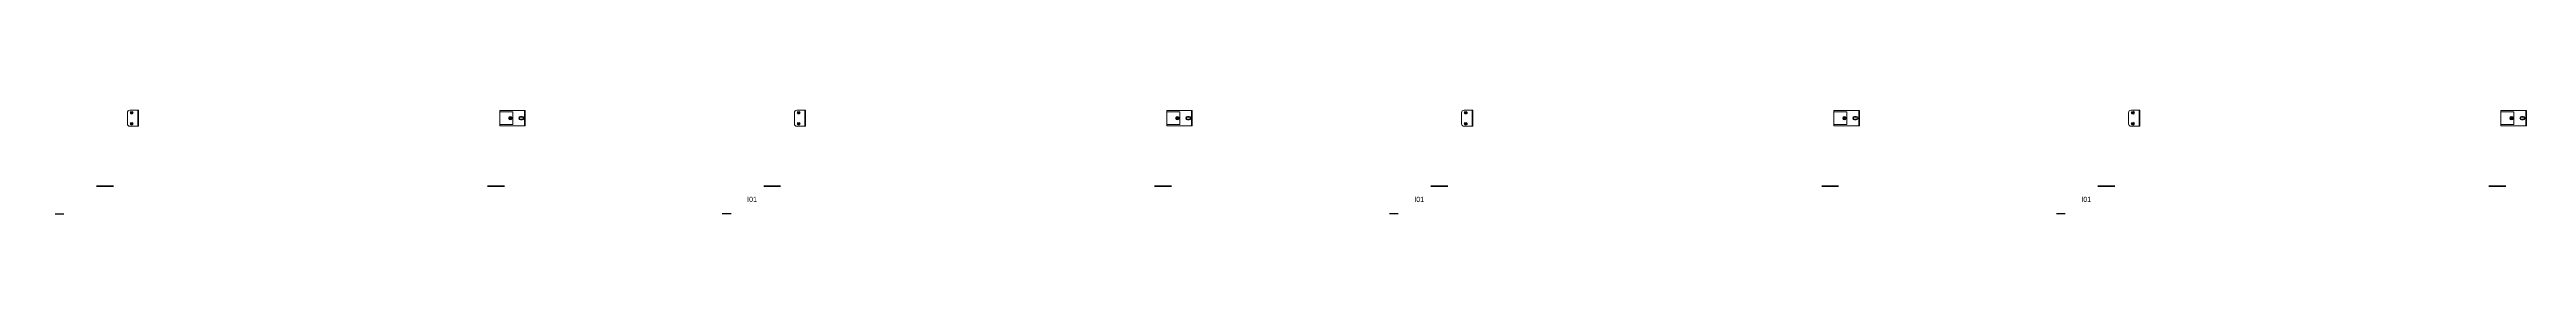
# Model space of a CAD drawing. Header units: inches. Extents: x 162 to 11993, y 18 to 332.
# Drawn here: x 5104 to 5494.9, y 86.9 to 103.4 of the extents above; entities that cross this region are included whole.
import ezdxf
from ezdxf.enums import TextEntityAlignment as Align

# ---------------------------------------------------------------- set-up
doc = ezdxf.new("R2010")
doc.units = ezdxf.units.IN
doc.header["$MEASUREMENT"] = 0
for name, color, linetype in [('DD2D_Geometry', 7, 'Continuous'), ('ENFASIS NEW', 7, 'Continuous'), ('Id Unión', 7, 'Continuous'), ('PV-26D', 7, 'Continuous')]:
    doc.layers.add(name, color=color, linetype=linetype)
doc.styles.get("Standard").update_dxf_attribs({"font": 'stylu.ttf'})

msp = doc.modelspace()

# ---------------------------------------------------------------- texts
at = {"layer": 'Id Unión'}
for p in [(5214.13, 88.78), (5319.41, 88.78), (5424.68, 88.78)]:
    msp.add_text('I01', height=0.807, dxfattribs=at).set_placement(p)

# ---------------------------------------------------------------- blocks, each defined once
blk = doc.blocks.new('DD40123072AB')
at = {"layer": 'PV-26D'}
for p, q in [((-0.8175, -0.1166, 0.75), (-0.7495, -0.1166, 0.75)), ((-0.7495, -0.1167, 0.75), (-0.8175, -0.1167, 0.75)), ((0.8175, -0.1166, 0.75), (0.7495, -0.1166, 0.75)), ((0.7495, -0.1167, 0.75), (0.8175, -0.1167, 0.75))]:
    blk.add_line(p, q, dxfattribs=at)
blk = doc.blocks.new('DD305172S')
at = {"color": 0, "linetype": 'Continuous', "lineweight": 0}
for p, q in [((-0.06, 0.0305, 0.722), (-0.0573, 0.0305, 0.722)), ((-0.06, -0.0305, 0.722), (-0.06, 0.0305, 0.722)), ((-0.0573, 0.0305, 0.722), (0.038, 0.0305, 0.722)), ((-0.0573, 0.0305, 0.722), (-0.0573, -0.0305, 0.722)), ((-0.0475, 0.007, 0.722), (-0.0405, 0.007, 0.722)), ((-0.0475, 0.004, 0.722), (-0.0475, 0.007, 0.722)), ((-0.0405, 0.004, 0.722), (-0.0475, 0.004, 0.722)), ((-0.0405, 0.007, 0.722), (-0.0405, 0.004, 0.722)), ((0.038, 0.025, 0.722), (-0.01, 0.025, 0.722)), ((-0.01, -0.025, 0.722), (-0.01, 0.025, 0.722)), ((0.038, 0.0305, 0.722), (0.042, 0.0305, 0.722)), ((0.0393, 0.025, 0.722), (0.038, 0.025, 0.722)), ((0.042, 0.025, 0.722), (0.0393, 0.025, 0.722)), ((0.042, 0.0112, 0.722), (0.042, 0.0305, 0.722)), ((0.042, 0.0096, 0.722), (0.042, 0.0112, 0.722)), ((0.042, -0.0096, 0.722), (0.042, 0.0096, 0.722)), ((1.49, 0.0308, 0.722), (1.49, 0.032, 0.722)), ((1.4935, 0.032, 0.722), (1.49, 0.032, 0.722)), ((1.49, 0.0112, 0.722), (1.49, 0.0308, 0.722)), ((1.49, 0.0096, 0.722), (1.49, 0.0112, 0.722)), ((1.49, -0.0096, 0.722), (1.49, 0.0096, 0.722)), ((1.4927, -0.032, 0.722), (1.4927, 0.032, 0.722)), ((1.525, 0.032, 0.722), (1.4935, 0.032, 0.722)), ((1.5204, 0.026, 0.722), (1.5157, 0.026, 0.722)), ((1.5157, 0.018, 0.722), (1.5204, 0.018, 0.722)), ((1.535, -0.022, 0.722), (1.535, 0.022, 0.722)), ((-0.0573, -0.0305, 0.722), (-0.06, -0.0305, 0.722)), ((-0.0573, -0.0305, 0.722), (0.038, -0.0305, 0.722)), ((-0.0475, -0.004, 0.722), (-0.0475, -0.007, 0.722)), ((-0.0475, -0.004, 0.722), (-0.0405, -0.004, 0.722)), ((-0.0405, -0.007, 0.722), (-0.0475, -0.007, 0.722)), ((-0.0405, -0.007, 0.722), (-0.0405, -0.004, 0.722)), ((-0.01, -0.025, 0.722), (0.038, -0.025, 0.722)), ((0.038, -0.025, 0.722), (0.0393, -0.025, 0.722)), ((0.038, -0.0305, 0.722), (0.042, -0.0305, 0.722)), ((0.0393, -0.025, 0.722), (0.042, -0.025, 0.722)), ((0.042, -0.0112, 0.722), (0.042, -0.0096, 0.722)), ((0.042, -0.0305, 0.722), (0.042, -0.0112, 0.722)), ((1.49, -0.0112, 0.722), (1.49, -0.0096, 0.722)), ((1.49, -0.0308, 0.722), (1.49, -0.0112, 0.722)), ((1.49, -0.032, 0.722), (1.49, -0.0308, 0.722)), ((1.4935, -0.032, 0.722), (1.49, -0.032, 0.722)), ((1.525, -0.032, 0.722), (1.4935, -0.032, 0.722)), ((1.5204, -0.018, 0.722), (1.5157, -0.018, 0.722)), ((1.5157, -0.026, 0.722), (1.5204, -0.026, 0.722))]:
    blk.add_line(p, q, dxfattribs=at)
at = {"color": 1}
for p, q in [((-0.0049, -0.0049, 0.722), (0.0049, 0.0049, 0.722)), ((0.0049, -0.0049, 0.722), (-0.0049, 0.0049, 0.722)), ((1.5131, 0.0171, 0.722), (1.523, 0.0269, 0.722)), ((1.523, 0.0171, 0.722), (1.5131, 0.0269, 0.722)), ((1.5131, -0.0269, 0.722), (1.523, -0.0171, 0.722)), ((1.523, -0.0269, 0.722), (1.5131, -0.0171, 0.722))]:
    blk.add_line(p, q, dxfattribs=at)
at = {"color": 0, "linetype": 'Continuous', "lineweight": 0}
for centre, radius, start, end in [((-0.0475, 0, 0.722), 0.00697, 90, 270), ((-0.0475, 0, 0.722), 0.00397, 90, 270), ((-0.0405, 0, 0.722), 0.00697, 270, 90), ((-0.0405, 0, 0.722), 0.00397, 270, 90), ((0, 0, 0.722), 0.00697, 90, 270), ((0, 0, 0.722), 0.00397, 90, 270), ((0, 0, 0.722), 0.00255, 90, 270), ((0, 0, 0.722), 0.00697, 270, 90), ((0, 0, 0.722), 0.00397, 270, 90), ((0, 0, 0.722), 0.00255, 270, 90), ((1.5157, 0.022, 0.722), 0.00397, 90, 270), ((1.5181, 0.022, 0.722), 0.00255, 90, 270), ((1.5181, 0.022, 0.722), 0.00255, 270, 90), ((1.5204, 0.022, 0.722), 0.00397, 270, 90), ((1.525, 0.022, 0.722), 0.01, 0, 90), ((1.5157, -0.022, 0.722), 0.00397, 90, 270), ((1.5181, -0.022, 0.722), 0.00255, 90, 270), ((1.5181, -0.022, 0.722), 0.00255, 270, 90), ((1.5204, -0.022, 0.722), 0.00397, 270, 90), ((1.525, -0.022, 0.722), 0.01, 270, 0)]:
    blk.add_arc(centre, radius, start, end, dxfattribs=at)
for p in [(0, 0, 0.722), (1.5181, 0.022, 0.722), (1.5181, -0.022, 0.722)]:
    blk.add_point(p)
blk = doc.blocks.new('DD101030423D')
blk.add_line((0, 0.0175), (0, -0.0175))
blk = doc.blocks.new('SPACE_DD10103042')
blk.add_blockref('DD101030423D', (0, 0))
blk = doc.blocks.new('DD20153023')
blk.add_attdef('A', text='', height=0.03).set_placement((0.376, 0.156, 0.012), align=Align.MIDDLE_CENTER)
blk = doc.blocks.new('DD20113012')
blk.add_attdef('A', text='', height=0.03).set_placement((0.376, 0.156, 0.012), align=Align.MIDDLE_CENTER)
blk = doc.blocks.new('DD20113006')
blk.add_attdef('A', text='', height=0.03).set_placement((0.376, 0.076, 0.012), align=Align.MIDDLE_CENTER)
blk = doc.blocks.new('DD20153029')
blk.add_attdef('A', text='', height=0.03).set_placement((0.376, 0.156, 0.012), align=Align.MIDDLE_CENTER)
blk = doc.blocks.new('DD80013014')
blk.add_attdef('A', text='', height=0.03).set_placement((0.3661, 0.1407, 0.009), align=Align.MIDDLE_CENTER)
blk = doc.blocks.new('DD101042423D')
blk.add_line((0, 0.0175), (0, -0.0175))
blk = doc.blocks.new('SPACE_DD10104242')
blk.add_blockref('DD101042423D', (0, 0))

# ---------------------------------------------------------------- block references
at = {"layer": 'DD2D_Geometry', "extrusion": (-1, 1.22465e-16, 2.22045e-16)}
ref = msp.add_blockref('DD20113012', (-116.71, 22.99, -5104.5), dxfattribs=dict(at, xscale=39.3700787401575, yscale=39.3700787401575, zscale=39.3700787401575))
ref.add_attrib('A', 'TR0', dxfattribs={"layer": '0', "extrusion": (-1, 1.22465e-16, 2.22045e-16), "height": 1.181}).set_placement((-101.91, 29.13, -5104.03), align=Align.MIDDLE_CENTER)
ref = msp.add_blockref('DD20113006', (-116.71, 34.76, -5104.5), dxfattribs=dict(at, xscale=39.3700787401575, yscale=39.3700787401575, zscale=39.3700787401575))
ref.add_attrib('A', 'TR0', dxfattribs={"layer": '0', "extrusion": (-1, 1.22465e-16, 2.22045e-16), "height": 1.181}).set_placement((-101.91, 37.76, -5104.03), align=Align.MIDDLE_CENTER)
ref = msp.add_blockref('DD20153023', (-116.71, 0, -5104.5), dxfattribs=dict(at, xscale=39.3700787401575, yscale=39.3700787401575, zscale=39.3700787401575))
ref.add_attrib('A', 'S', dxfattribs={"layer": '0', "extrusion": (-1, 1.22465e-16, 2.22045e-16), "height": 1.18}).set_placement((-101.91, 6.14, -5104.03), align=Align.MIDDLE_CENTER)
at = {"layer": 'DD2D_Geometry', "extrusion": (1, 0, 2.22045e-16)}
ref = msp.add_blockref('DD80013014', (86.91, 41.06, 5105.38), dxfattribs=dict(at, xscale=39.3700787401575, yscale=39.3700787401575, zscale=39.3700787401575))
ref.add_attrib('A', 'V', dxfattribs={"layer": '0', "extrusion": (1, 0, 2.22045e-16), "height": 1.18}).set_placement((101.32, 46.6, 5105.73), align=Align.MIDDLE_CENTER)
ref = msp.add_blockref('DD20113012', (87.11, 28.98, 5106.73), dxfattribs=dict(at, xscale=39.3700787401575, yscale=39.3700787401575, zscale=39.3700787401575))
ref.add_attrib('A', 'TR0', dxfattribs={"layer": '0', "extrusion": (1, 0, 2.22045e-16), "height": 1.181}).set_placement((101.91, 35.12, 5107.2), align=Align.MIDDLE_CENTER)
ref = msp.add_blockref('DD20153029', (87.11, 0, 5106.73), dxfattribs=dict(at, xscale=39.3700787401575, yscale=39.3700787401575, zscale=39.3700787401575))
ref.add_attrib('A', 'S', dxfattribs={"layer": '0', "extrusion": (1, 0, 2.22045e-16), "height": 1.18}).set_placement((101.91, 6.14, 5107.2), align=Align.MIDDLE_CENTER)
at = {"layer": 'DD2D_Geometry', "extrusion": (-1, 0, 2.22045e-16)}
ref = msp.add_blockref('DD20113012', (-116.71, 22.99, -5209.78), dxfattribs=dict(at, xscale=39.3700787401575, yscale=39.3700787401575, zscale=39.3700787401575))
ref.add_attrib('A', 'TR0', dxfattribs={"layer": '0', "extrusion": (-1, 0, 2.22045e-16), "height": 1.181}).set_placement((-101.91, 29.13, -5209.31), align=Align.MIDDLE_CENTER)
ref = msp.add_blockref('DD20113006', (-116.71, 34.76, -5209.78), dxfattribs=dict(at, xscale=39.3700787401575, yscale=39.3700787401575, zscale=39.3700787401575))
ref.add_attrib('A', 'TR0', dxfattribs={"layer": '0', "extrusion": (-1, 0, 2.22045e-16), "height": 1.181}).set_placement((-101.91, 37.76, -5209.31), align=Align.MIDDLE_CENTER)
ref = msp.add_blockref('DD20153023', (-116.71, 0, -5209.78), dxfattribs=dict(at, xscale=39.3700787401575, yscale=39.3700787401575, zscale=39.3700787401575))
ref.add_attrib('A', 'S', dxfattribs={"layer": '0', "extrusion": (-1, 0, 2.22045e-16), "height": 1.18}).set_placement((-101.91, 6.14, -5209.31), align=Align.MIDDLE_CENTER)
ref = msp.add_blockref('DD80013014', (-116.91, 41.06, -5211.13), dxfattribs=dict(at, xscale=39.3700787401575, yscale=39.3700787401575, zscale=39.3700787401575))
ref.add_attrib('A', 'V', dxfattribs={"layer": '0', "extrusion": (-1, 0, 2.22045e-16), "height": 1.18}).set_placement((-102.5, 46.6, -5210.77), align=Align.MIDDLE_CENTER)
at = {"layer": 'DD2D_Geometry', "extrusion": (1, -1.22465e-16, 2.22045e-16)}
ref = msp.add_blockref('DD20113012', (87.11, 28.98, 5212.01), dxfattribs=dict(at, xscale=39.3700787401575, yscale=39.3700787401575, zscale=39.3700787401575))
ref.add_attrib('A', 'TR0', dxfattribs={"layer": '0', "extrusion": (1, -1.22465e-16, 2.22045e-16), "height": 1.181}).set_placement((101.91, 35.12, 5212.48), align=Align.MIDDLE_CENTER)
ref = msp.add_blockref('DD20153029', (87.11, 0, 5212.01), dxfattribs=dict(at, xscale=39.3700787401575, yscale=39.3700787401575, zscale=39.3700787401575))
ref.add_attrib('A', 'S', dxfattribs={"layer": '0', "extrusion": (1, -1.22465e-16, 2.22045e-16), "height": 1.18}).set_placement((101.91, 6.14, 5212.48), align=Align.MIDDLE_CENTER)
at = {"layer": 'DD2D_Geometry', "extrusion": (-1, 0, 2.22045e-16)}
ref = msp.add_blockref('DD20113012', (-116.71, 22.99, -5315.05), dxfattribs=dict(at, xscale=39.3700787401575, yscale=39.3700787401575, zscale=39.3700787401575))
ref.add_attrib('A', 'TR0', dxfattribs={"layer": '0', "extrusion": (-1, 0, 2.22045e-16), "height": 1.181}).set_placement((-101.91, 29.13, -5314.58), align=Align.MIDDLE_CENTER)
ref = msp.add_blockref('DD20113006', (-116.71, 34.76, -5315.05), dxfattribs=dict(at, xscale=39.3700787401575, yscale=39.3700787401575, zscale=39.3700787401575))
ref.add_attrib('A', 'TR0', dxfattribs={"layer": '0', "extrusion": (-1, 0, 2.22045e-16), "height": 1.181}).set_placement((-101.91, 37.76, -5314.58), align=Align.MIDDLE_CENTER)
ref = msp.add_blockref('DD20153023', (-116.71, 0, -5315.05), dxfattribs=dict(at, xscale=39.3700787401575, yscale=39.3700787401575, zscale=39.3700787401575))
ref.add_attrib('A', 'S', dxfattribs={"layer": '0', "extrusion": (-1, 0, 2.22045e-16), "height": 1.18}).set_placement((-101.91, 6.14, -5314.58), align=Align.MIDDLE_CENTER)
ref = msp.add_blockref('DD80013014', (-116.91, 41.06, -5316.4), dxfattribs=dict(at, xscale=39.3700787401575, yscale=39.3700787401575, zscale=39.3700787401575))
ref.add_attrib('A', 'V', dxfattribs={"layer": '0', "extrusion": (-1, 0, 2.22045e-16), "height": 1.18}).set_placement((-102.5, 46.6, -5316.05), align=Align.MIDDLE_CENTER)
at = {"layer": 'DD2D_Geometry', "extrusion": (1, -1.22465e-16, 2.22045e-16)}
ref = msp.add_blockref('DD20113012', (87.11, 28.98, 5317.28), dxfattribs=dict(at, xscale=39.3700787401575, yscale=39.3700787401575, zscale=39.3700787401575))
ref.add_attrib('A', 'TR0', dxfattribs={"layer": '0', "extrusion": (1, -1.22465e-16, 2.22045e-16), "height": 1.181}).set_placement((101.91, 35.12, 5317.75), align=Align.MIDDLE_CENTER)
ref = msp.add_blockref('DD20153029', (87.11, 0, 5317.28), dxfattribs=dict(at, xscale=39.3700787401575, yscale=39.3700787401575, zscale=39.3700787401575))
ref.add_attrib('A', 'S', dxfattribs={"layer": '0', "extrusion": (1, -1.22465e-16, 2.22045e-16), "height": 1.18}).set_placement((101.91, 6.14, 5317.75), align=Align.MIDDLE_CENTER)
at = {"layer": 'DD2D_Geometry', "extrusion": (-1, 0, 2.22045e-16)}
ref = msp.add_blockref('DD20113012', (-116.71, 22.99, -5420.33), dxfattribs=dict(at, xscale=39.3700787401575, yscale=39.3700787401575, zscale=39.3700787401575))
ref.add_attrib('A', 'TR0', dxfattribs={"layer": '0', "extrusion": (-1, 0, 2.22045e-16), "height": 1.181}).set_placement((-101.91, 29.13, -5419.86), align=Align.MIDDLE_CENTER)
ref = msp.add_blockref('DD20113006', (-116.71, 34.76, -5420.33), dxfattribs=dict(at, xscale=39.3700787401575, yscale=39.3700787401575, zscale=39.3700787401575))
ref.add_attrib('A', 'TR0', dxfattribs={"layer": '0', "extrusion": (-1, 0, 2.22045e-16), "height": 1.181}).set_placement((-101.91, 37.76, -5419.86), align=Align.MIDDLE_CENTER)
ref = msp.add_blockref('DD20153023', (-116.71, 0, -5420.33), dxfattribs=dict(at, xscale=39.3700787401575, yscale=39.3700787401575, zscale=39.3700787401575))
ref.add_attrib('A', 'S', dxfattribs={"layer": '0', "extrusion": (-1, 0, 2.22045e-16), "height": 1.18}).set_placement((-101.91, 6.14, -5419.86), align=Align.MIDDLE_CENTER)
ref = msp.add_blockref('DD80013014', (-116.91, 41.06, -5421.68), dxfattribs=dict(at, xscale=39.3700787401575, yscale=39.3700787401575, zscale=39.3700787401575))
ref.add_attrib('A', 'V', dxfattribs={"layer": '0', "extrusion": (-1, 0, 2.22045e-16), "height": 1.18}).set_placement((-102.5, 46.6, -5421.33), align=Align.MIDDLE_CENTER)
at = {"layer": 'DD2D_Geometry', "extrusion": (1, -1.22465e-16, 2.22045e-16)}
ref = msp.add_blockref('DD20113012', (87.11, 28.98, 5422.56), dxfattribs=dict(at, xscale=39.3700787401575, yscale=39.3700787401575, zscale=39.3700787401575))
ref.add_attrib('A', 'TR0', dxfattribs={"layer": '0', "extrusion": (1, -1.22465e-16, 2.22045e-16), "height": 1.181}).set_placement((101.91, 35.12, 5423.03), align=Align.MIDDLE_CENTER)
ref = msp.add_blockref('DD20153029', (87.11, 0, 5422.56), dxfattribs=dict(at, xscale=39.3700787401575, yscale=39.3700787401575, zscale=39.3700787401575))
ref.add_attrib('A', 'S', dxfattribs={"layer": '0', "extrusion": (1, -1.22465e-16, 2.22045e-16), "height": 1.18}).set_placement((101.91, 6.14, 5423.03), align=Align.MIDDLE_CENTER)
at = {"layer": 'DD2D_Geometry', "xscale": 39.3700787401575, "yscale": 39.3700787401575, "zscale": 39.3700787401575}
for name, p, rotation in [('SPACE_DD10103042', (5105.62, 86.91), 90), ('SPACE_DD10104242', (5210.89, 86.91), 270), ('SPACE_DD10104242', (5316.17, 86.91), 270), ('SPACE_DD10104242', (5421.44, 86.91), 270)]:
    msp.add_blockref(name, p, dxfattribs=dict(at, rotation=rotation))
at = {"layer": 'ENFASIS NEW', "xscale": 39.3700787401575, "yscale": 39.3700787401575, "zscale": 39.3700787401575, "rotation": 180}
for name, p in [('DD305172S', (5176.75, 101.95)), ('DD305172S', (5282.02, 101.95)), ('DD305172S', (5387.3, 101.95)), ('DD305172S', (5492.57, 101.95)), ('DD40123072AB', (5143.65, 86.68)), ('DD40123072AB', (5248.92, 86.68)), ('DD40123072AB', (5354.2, 86.68)), ('DD40123072AB', (5459.48, 86.68))]:
    msp.add_blockref(name, p, dxfattribs=at)

msp.set_redraw_order([(e.dxf.handle, doc.entitydb.next_handle()) for e in msp.query("TEXT MTEXT ATTDEF DIMENSION ARC_DIMENSION")])  # texts and dimensions are drawn at this point

doc.saveas('drawing.dxf')
